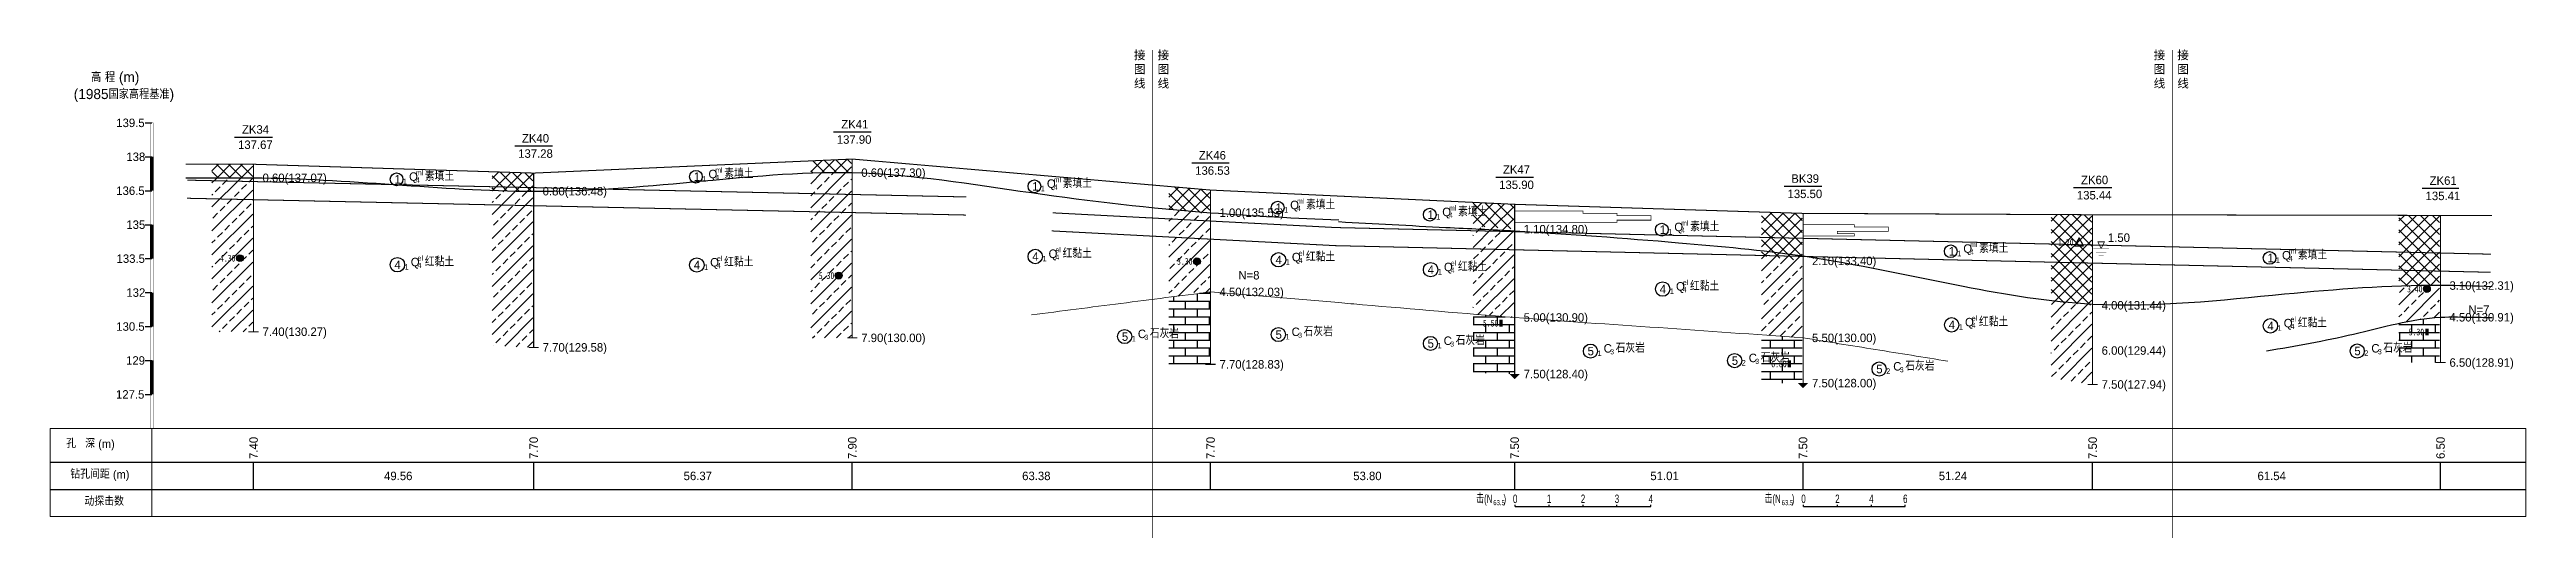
# Model space of a CAD drawing. Header units: inches. Extents: x -205 to 12199, y -11610 to -150.
# Drawn here: x 60 to 791, y -1922 to -1778 of the extents above; entities that cross this region are included whole.
import ezdxf
from ezdxf.enums import TextEntityAlignment as Align

# ---------------------------------------------------------------- set-up
doc = ezdxf.new("R2010")
doc.units = ezdxf.units.IN
doc.header["$MEASUREMENT"] = 0
doc.linetypes.add('ACAD_ISO03W100', pattern=[30, 12, -18])
doc.linetypes.add('ACAD_ISO05W100', pattern=[34, 24, -3, 0.5, -3, 0.5, -3])
for name, color, linetype in [('GiCAD_PouMian', 7, 'Continuous'), ('GICAD_QUYANG', 7, 'Continuous'), ('地质-原位曲线', 7, 'Continuous'), ('地质-图框', 7, 'Continuous'), ('地质-地层符号', 3, 'Continuous'), ('地质-地层线', 7, 'Continuous'), ('地质-地面线', 7, 'Continuous'), ('地质-填充花纹', 4, 'Continuous'), ('地质-文字', 7, 'Continuous'), ('地质-标注栏', 7, 'Continuous'), ('地质-标贯', 7, 'Continuous'), ('地质-水位线', 5, 'Continuous'), ('地质-钻孔', 7, 'Continuous'), ('管底', 7, 'Continuous'), ('红线', 1, 'ACAD_ISO05W100')]:
    doc.layers.add(name, color=color, linetype=linetype)
doc.styles.add('LZ_PMT_LINE', font='', dxfattribs={"height": 2})
doc.styles.get("Standard").update_dxf_attribs({"font": ''})
doc.styles.add('地层编号', font='Comfont.shx', dxfattribs={"width": 0.7, "height": 2.5, "bigfont": 'Hztxt12a.shx'})
doc.styles.add('层底标注', font='Comfont.shx', dxfattribs={"width": 0.7, "height": 2.5, "bigfont": 'Hztxt12a.shx'})
doc.styles.add('岩土名称', font='Comfont.shx', dxfattribs={"width": 0.7, "height": 2.5, "bigfont": 'Hztxt12a.shx'})
doc.styles.add('时代', font='Comfont.shx', dxfattribs={"width": 0.7, "height": 2.5, "bigfont": 'Hztxt12a.shx'})
doc.styles.add('标注栏数据', font='Comfont.shx', dxfattribs={"width": 0.7, "height": 2.5, "bigfont": 'Hztxt12a.shx'})
doc.styles.add('标贯动探', font='Comfont.shx', dxfattribs={"width": 0.7, "height": 2.5, "bigfont": 'Hztxt12a.shx'})
doc.styles.add('钻孔标注', font='Comfont.shx', dxfattribs={"width": 0.7, "height": 2.5, "bigfont": 'Hztxt12a.shx'})
doc.styles.add('高程系统', font='Comfont.shx', dxfattribs={"width": 0.7, "height": 3, "bigfont": 'Hztxt12a.shx'})
doc.styles.get('LZ_PMT_LINE').set_extended_font_data('SimSun')
doc.styles.get('Standard').set_extended_font_data('SimSun')
doc.linetypes.add('bzhjcx', pattern='A,0.001,[2,XX1.shx,S=1,R=0,X=1,Y=0],-2', length=2.001)
doc.linetypes.add('swx', pattern='A,7,-1.5,["●",LZ_PMT_LINE,S=0.05,R=0,X=0,Y=0],-1.5', length=10)
pattern_1 = [(45, (-7710.7176, -1992.5664), (-3.535534, 3.535534), []), (45, (-7707.182, -1992.5664), (-3.535534, 3.535534), [2, -1])]
pattern_2 = [(45, (-7710.7176, -1992.5664), (-1.76776695, 1.76776695), []), (135, (-7710.7176, -1992.5664), (-1.76776695, -1.76776695), [])]
pattern_3 = [(45, (-7800.7176, -1992.5664), (-3.535534, 3.535534), []), (45, (-7797.182, -1992.5664), (-3.535534, 3.535534), [2, -1])]
pattern_4 = [(0, (-7800.7176, -1992.5664), (0, 2.3), []), (90, (-7800.7176, -1992.5664), (-3.5, 2.3), [2.3, -2.3])]
pattern_5 = [(45, (-7800.7176, -1992.5664), (-1.76776695, 1.76776695), []), (135, (-7800.7176, -1992.5664), (-1.76776695, -1.76776695), [])]

msp = doc.modelspace()

# ---------------------------------------------------------------- texts
at = {"layer": '地质-原位曲线', "color": 7, "linetype": 'Continuous', "style": '标注栏数据', "width": 0.7}
for s, height, p in [('击', 2.5, (480.94026, -1911.75034)), ('(N', 2.5, (483.29026, -1911.75034)), ('63.5', 1.5, (485.99859, -1912.37534)), (')', 2.5, (489.01359, -1911.75034)), ('击', 2.5, (565.95686, -1911.75034)), ('(N', 2.5, (568.30686, -1911.75034)), ('63.5', 1.5, (571.0152, -1912.37534)), (')', 2.5, (574.0302, -1911.75034))]:
    msp.add_text(s, height=height, dxfattribs=at).set_placement(p)
for s, p in [('0', (492.46109, -1911.75034)), ('1', (502.46109, -1911.75034)), ('2', (512.46109, -1911.75034)), ('3', (522.46109, -1911.75034)), ('4', (532.46109, -1911.75034)), ('0', (577.4777, -1911.75034)), ('2', (587.4777, -1911.75034)), ('4', (597.4777, -1911.75034)), ('6', (607.4777, -1911.75034))]:
    msp.add_text(s, height=2.5, dxfattribs=at).set_placement(p, align=Align.CENTER)
at = {"layer": '地质-图框', "color": 7, "linetype": 'Continuous', "width": 0.7}
for s, p in [('4.30', (110.60387, -1840.61702)), ('3.30', (392.76482, -1841.55035)), ('1.20', (652.52116, -1835.96569)), ('5.30', (287.13893, -1845.75039)), ('3.40', (755.40895, -1849.68365)), ('5.50', (482.93678, -1859.75039)), ('5.30', (755.90895, -1862.35032)), ('6.80', (567.95315, -1871.75035))]:
    msp.add_text(s, height=2, dxfattribs=at).set_placement(p)
at = {"layer": '地质-地层符号', "color": 7, "linetype": 'Continuous'}
for s, height, style, p in [('1', 2.5, '地层编号', (162.02493, -1817.63369)), ('1', 1.625, '地层编号', (164.52493, -1817.83369)), ('Q', 2.5, '时代', (166.33743, -1816.83369)), ('素填土', 2.5, '岩土名称', (171.00409, -1816.83369)), ('1', 2.5, '地层编号', (250.29245, -1816.86704)), ('1', 1.625, '地层编号', (252.79245, -1817.06704)), ('Q', 2.5, '时代', (254.60495, -1816.06704)), ('素填土', 2.5, '岩土名称', (259.27162, -1816.06704)), ('1', 2.5, '地层编号', (350.07646, -1819.70037)), ('1', 1.625, '地层编号', (352.57646, -1819.90037)), ('Q', 2.5, '时代', (354.38896, -1818.90037)), ('素填土', 2.5, '岩土名称', (359.05563, -1818.90037)), ('1', 2.5, '地层编号', (421.80894, -1825.9923)), ('1', 1.625, '地层编号', (424.30894, -1826.1923)), ('Q', 2.5, '时代', (426.12144, -1825.1923)), ('素填土', 2.5, '岩土名称', (430.78811, -1825.1923)), ('1', 2.5, '地层编号', (466.64492, -1828.0442)), ('Q', 2.5, '时代', (470.95742, -1827.2442)), ('素填土', 2.5, '岩土名称', (475.62409, -1827.2442)), ('1', 1.625, '地层编号', (469.14492, -1828.2442)), ('1', 2.5, '地层编号', (535.06956, -1832.46703)), ('1', 1.625, '地层编号', (537.56956, -1832.66703)), ('Q', 2.5, '时代', (539.38206, -1831.66703)), ('素填土', 2.5, '岩土名称', (544.04873, -1831.66703)), ('4', 2.5, '地层编号', (162.02493, -1842.8008)), ('Q', 2.5, '时代', (166.83743, -1842.0008)), ('红黏土', 2.5, '岩土名称', (170.96243, -1842.0008)), ('Q', 2.5, '时代', (255.10495, -1842.07612)), ('红黏土', 2.5, '岩土名称', (259.22995, -1842.07612)), ('4', 2.5, '地层编号', (350.07646, -1840.36704)), ('1', 1.625, '地层编号', (353.07646, -1840.56704)), ('Q', 2.5, '时代', (354.88896, -1839.56704)), ('红黏土', 2.5, '岩土名称', (359.01396, -1839.56704)), ('4', 2.5, '地层编号', (421.80894, -1841.33632)), ('1', 1.625, '地层编号', (424.80894, -1841.53632)), ('Q', 2.5, '时代', (426.62144, -1840.53632)), ('红黏土', 2.5, '岩土名称', (430.74644, -1840.53632)), ('1', 2.5, '地层编号', (620.27495, -1838.83367)), ('1', 1.625, '地层编号', (622.77495, -1839.03367)), ('Q', 2.5, '时代', (624.58745, -1838.03367)), ('素填土', 2.5, '岩土名称', (629.25412, -1838.03367)), ('1', 2.5, '地层编号', (714.25285, -1840.80032)), ('1', 1.625, '地层编号', (716.75285, -1841.00032)), ('Q', 2.5, '时代', (718.56535, -1840.00032)), ('素填土', 2.5, '岩土名称', (723.23202, -1840.00032)), ('1', 1.625, '地层编号', (165.02493, -1843.0008)), ('4', 2.5, '地层编号', (250.29245, -1842.87612)), ('1', 1.625, '地层编号', (253.29245, -1843.07612)), ('4', 2.5, '地层编号', (466.64492, -1844.25122)), ('1', 1.625, '地层编号', (469.64492, -1844.45122)), ('Q', 2.5, '时代', (471.45742, -1843.45122)), ('红黏土', 2.5, '岩土名称', (475.58242, -1843.45122)), ('4', 2.5, '地层编号', (535.06956, -1849.96703)), ('Q', 2.5, '时代', (539.88206, -1849.16703)), ('红黏土', 2.5, '岩土名称', (544.00706, -1849.16703)), ('1', 1.625, '地层编号', (538.06956, -1850.16703)), ('5', 2.5, '地层编号', (376.48344, -1863.95866)), ('C', 2.5, '时代', (381.2126, -1863.15866)), ('石灰岩', 2.5, '岩土名称', (384.75427, -1863.15866)), ('5', 2.5, '地层编号', (421.80894, -1863.35653)), ('1', 1.625, '地层编号', (424.72561, -1863.55653)), ('C', 2.5, '时代', (426.53811, -1862.55653)), ('石灰岩', 2.5, '岩土名称', (430.07977, -1862.55653)), ('4', 2.5, '地层编号', (620.27495, -1860.50034)), ('1', 1.625, '地层编号', (623.27495, -1860.70034)), ('Q', 2.5, '时代', (625.08745, -1859.70034)), ('红黏土', 2.5, '岩土名称', (629.21245, -1859.70034)), ('4', 2.5, '地层编号', (714.25285, -1860.80033)), ('1', 1.625, '地层编号', (717.25285, -1861.00033)), ('Q', 2.5, '时代', (719.06535, -1860.00033)), ('红黏土', 2.5, '岩土名称', (723.19035, -1860.00033)), ('1', 1.625, '地层编号', (379.4001, -1864.15866)), ('5', 2.5, '地层编号', (466.64492, -1865.98622)), ('1', 1.625, '地层编号', (469.56159, -1866.18622)), ('C', 2.5, '时代', (471.37409, -1865.18622)), ('石灰岩', 2.5, '岩土名称', (474.91575, -1865.18622)), ('5', 2.5, '地层编号', (513.81547, -1868.23912)), ('1', 1.625, '地层编号', (516.73213, -1868.43912)), ('C', 2.5, '时代', (518.54463, -1867.43912)), ('石灰岩', 2.5, '岩土名称', (522.0863, -1867.43912)), ('5', 2.5, '地层编号', (556.32366, -1871.04299)), ('C', 2.5, '时代', (561.32366, -1870.24299)), ('石灰岩', 2.5, '岩土名称', (564.86532, -1870.24299)), ('5', 2.5, '地层编号', (739.8932, -1868.20866)), ('2', 1.625, '地层编号', (742.80986, -1868.40866)), ('C', 2.5, '时代', (744.8932, -1867.40866)), ('石灰岩', 2.5, '岩土名称', (748.43486, -1867.40866)), ('2', 1.625, '地层编号', (559.24032, -1871.24299)), ('5', 2.5, '地层编号', (598.92635, -1873.51701)), ('2', 1.625, '地层编号', (601.84302, -1873.71701)), ('C', 2.5, '时代', (603.92635, -1872.71701)), ('石灰岩', 2.5, '岩土名称', (607.46802, -1872.71701))]:
    msp.add_text(s, height=height, dxfattribs=dict(at, style=style)).set_placement(p)
at = {"layer": '地质-地层符号', "color": 7, "linetype": 'Continuous', "style": '时代', "width": 0.8}
for s, p in [('4', (168.37076, -1817.33369)), ('ml', (168.37076, -1815.16702)), ('4', (256.63829, -1816.56704)), ('ml', (256.63829, -1814.40037)), ('4', (356.4223, -1819.40037)), ('ml', (356.4223, -1817.2337)), ('4', (428.15477, -1825.6923)), ('ml', (428.15477, -1823.52563)), ('ml', (472.99075, -1825.57753)), ('4', (472.99075, -1827.7442)), ('4', (541.41539, -1832.16703)), ('ml', (541.41539, -1830.00037)), ('el', (168.87076, -1840.33414)), ('el', (257.13829, -1840.40946)), ('4', (356.9223, -1840.06704)), ('el', (356.9223, -1837.90037)), ('4', (428.65477, -1841.03632)), ('el', (428.65477, -1838.86966)), ('el', (473.49075, -1841.78456)), ('4', (626.62079, -1838.53367)), ('ml', (626.62079, -1836.367)), ('4', (720.59868, -1840.50032)), ('ml', (720.59868, -1838.33366)), ('4', (168.87076, -1842.5008)), ('4', (257.13829, -1842.57612)), ('4', (473.49075, -1843.95122)), ('el', (541.91539, -1847.50037)), ('4', (541.91539, -1849.66703)), ('3', (383.1626, -1863.65866)), ('3', (428.48811, -1863.05653)), ('4', (627.12079, -1860.20034)), ('el', (627.12079, -1858.03367)), ('4', (721.09868, -1860.50033)), ('el', (721.09868, -1858.33366)), ('3', (473.32409, -1865.68622)), ('3', (520.49463, -1867.93912)), ('3', (563.27366, -1870.74299)), ('3', (746.8432, -1867.90866)), ('3', (605.87635, -1873.21701))]:
    msp.add_text(s, height=1.5, dxfattribs=at).set_placement(p)
at = {"layer": '地质-文字', "color": 7, "linetype": 'Continuous'}
for s, height, style, p in [('高 程 (m)', 3, '高程系统', (72.56288, -1787.75034)), ('(1985国家高程基准)', 3, '高程系统', (67.46288, -1792.75034)), ('139.5', 2.5, '高程系统', (80.00228, -1801.00034)), ('138', 2.5, '高程系统', (82.97847, -1811.00034)), ('0.60(137.07)', 2.5, '层底标注', (123.12847, -1817.20036)), ('0.60(137.30)', 2.5, '层底标注', (299.66352, -1815.66705)), ('136.5', 2.5, '高程系统', (80.00228, -1821.00034)), ('0.80(136.48)', 2.5, '层底标注', (205.72139, -1821.13369)), ('1.00(135.53)', 2.5, '层底标注', (405.28941, -1827.46702)), ('135', 2.5, '高程系统', (82.97847, -1831.00034)), ('1.10(134.80)', 2.5, '层底标注', (494.96137, -1832.33372)), ('133.5', 2.5, '高程系统', (80.08561, -1841.00034)), ('2.10(133.40)', 2.5, '层底标注', (579.97775, -1841.66701)), ('3.10(132.31)', 2.5, '层底标注', (767.93354, -1848.93365)), ('132', 2.5, '高程系统', (82.97847, -1851.00034)), ('4.50(132.03)', 2.5, '层底标注', (405.28941, -1850.80035)), ('4.00(131.44)', 2.5, '层底标注', (665.37216, -1854.73366)), ('130.5', 2.5, '高程系统', (80.00228, -1861.00034)), ('7.40(130.27)', 2.5, '层底标注', (123.12847, -1862.53369)), ('7.90(130.00)', 2.5, '层底标注', (299.66352, -1864.33372)), ('5.00(130.90)', 2.5, '层底标注', (494.96137, -1858.33372)), ('5.50(130.00)', 2.5, '层底标注', (579.97775, -1864.33368)), ('4.50(130.91)', 2.5, '层底标注', (767.93354, -1858.26699)), ('129', 2.5, '高程系统', (82.89513, -1871.00034)), ('7.70(129.58)', 2.5, '层底标注', (205.72139, -1867.13368)), ('7.70(128.83)', 2.5, '层底标注', (405.28941, -1872.13368)), ('6.00(129.44)', 2.5, '层底标注', (665.37216, -1868.067)), ('6.50(128.91)', 2.5, '层底标注', (767.93354, -1871.60032)), ('7.50(128.40)', 2.5, '层底标注', (494.96137, -1875.00039)), ('7.50(128.00)', 2.5, '层底标注', (579.97775, -1877.66701)), ('7.50(127.94)', 2.5, '层底标注', (665.37216, -1878.067)), ('127.5', 2.5, '高程系统', (79.91894, -1881.00034))]:
    msp.add_text(s, height=height, dxfattribs=dict(at, style=style)).set_placement(p)
at = {"layer": '地质-标注栏', "color": 7, "linetype": 'Continuous', "style": '标注栏数据'}
for s, p in [('孔   深 (m)', (65.23217, -1896.25034)), ('钻孔间距 (m)', (66.44717, -1905.25034)), ('动探击数', (70.61867, -1913.25034))]:
    msp.add_text(s, height=2.43, dxfattribs=at).set_placement(p, align=Align.BOTTOM_LEFT)
for s, p in [('7.40', (121.72847, -1898.75034)), ('7.70', (204.32139, -1898.75034)), ('7.90', (298.26352, -1898.75034)), ('7.70', (403.88941, -1898.75034)), ('7.50', (493.56137, -1898.75034)), ('7.50', (578.57775, -1898.75034)), ('7.50', (663.97216, -1898.75034)), ('6.50', (766.53354, -1898.75034))]:
    msp.add_text(s, height=2.5, rotation=90.0000025, dxfattribs=at).set_placement(p)
for s, p in [('49.56', (158.95409, -1905.00034)), ('56.37', (247.27995, -1905.00034)), ('63.38', (347.09313, -1905.00034)), ('53.80', (444.71289, -1905.00034)), ('51.01', (532.31956, -1905.00034)), ('51.24', (617.34995, -1905.00034)), ('61.54', (711.32785, -1905.00034))]:
    msp.add_text(s, height=2.5, dxfattribs=at).set_placement(p)
at = {"layer": '地质-标贯', "color": 7, "linetype": 'Continuous', "style": '标贯动探'}
for s, p in [('N=8', (410.83941, -1845.88369)), ('N=7', (773.48354, -1856.01699))]:
    msp.add_text(s, height=2.5, dxfattribs=at).set_placement(p)
at = {"layer": '地质-钻孔', "color": 7, "linetype": 'Continuous', "style": '钻孔标注'}
for s, p in [('ZK34', (117.0618, -1802.95036)), ('ZK40', (199.61305, -1805.55035)), ('137.90', (292.44209, -1805.91705)), ('ZK41', (293.76352, -1801.41705)), ('137.67', (115.90704, -1807.45036)), ('137.28', (198.49996, -1810.05035)), ('ZK46', (399.18108, -1810.55035)), ('136.53', (398.10965, -1815.05035)), ('135.90', (487.73994, -1819.25039)), ('ZK47', (488.85304, -1814.75039)), ('BK39', (573.86942, -1817.41701)), ('ZK60', (659.30549, -1817.817)), ('ZK61', (762.07521, -1818.01699)), ('135.50', (572.75632, -1821.91701)), ('135.44', (658.0674, -1822.317)), ('135.41', (760.87878, -1822.51699))]:
    msp.add_text(s, height=2.5, dxfattribs=at).set_placement(p)
at = {"layer": '红线', "char_height": 2.5, "attachment_point": 1}
for insert in [(380.06162, -1778.54894), (387.02694, -1778.54894), (680.71231, -1778.54894), (687.67763, -1778.54894)]:
    msp.add_mtext_dynamic_manual_height_columns('接图线', width=3.594619, gutter_width=12.5, heights=[0], dxfattribs=dict(at, insert=insert))

# ---------------------------------------------------------------- blocks, each defined once
blk = doc.blocks.new('gkqy_yuan.dwg不标')
at = {"layer": 'GiCAD_PouMian'}
h = blk.add_hatch(color=7, dxfattribs=at)
edge = h.paths.add_edge_path()
edge.add_arc((0, 0), 1, 0, 360)
at = {"layer": 'GICAD_QUYANG', "color": 7}
blk.add_circle((0, 0), 1, dxfattribs=at)
blk = doc.blocks.new('shuiweifhcj')
at = {"color": 7, "linetype": 'Continuous'}
blk.add_wipeout([(-2.46, -2.23), (2.54, -2.23), (2.54, 2.23), (-2.46, 2.23)], dxfattribs=at).dxf.layer = '地质-水位线'
at = {"color": 7}
for points, const_width in [([(-2.25, 0.02), (2.32, 0.02)], 0.075), ([(-1.5, -1), (1.5, -1)], 0.075), ([(-0.75, -2), (0.75, -2)], 0.05)]:
    blk.add_lwpolyline(points, dxfattribs=dict(at, const_width=const_width))
at = {"color": 7, "lineweight": 0}
blk.add_lwpolyline([(0.02, 0.02), (1.02, 2.02), (-0.98, 2.02), (0.02, 0.02)], dxfattribs=at)
blk = doc.blocks.new('gkqy_yan.dwg不标', base_point=(0, -1))
at = {"color": 7}
blk.add_solid([(-0.5, -2), (-0.5, 0), (0.5, -2), (0.5, 0)], dxfattribs=at)
blk = doc.blocks.new('gkqy_shui.dwg不标', base_point=(0, 0.38))
at = {"color": 7}
blk.add_lwpolyline([(1.33, -0.77), (0, 1.53), (-1.33, -0.77)], close=True, dxfattribs=at)

# ---------------------------------------------------------------- hatches: boundary and pattern name
at = {"layer": '地质-填充花纹', "linetype": 'Continuous'}
h = msp.add_hatch(dxfattribs=at)
h.set_pattern_fill('GKSTT', scale=0.5, style=0, pattern_type=2)
h.set_pattern_definition(pattern_2)
h.paths.add_polyline_path([(296.76352, -1814.41575), (289.93438, -1814.38007), (284.93579, -1814.49468), (284.76352, -1814.50201), (284.76352, -1810.95603), (296.76352, -1810.42805)])
h = msp.add_hatch(dxfattribs=at)
h.set_pattern_fill('GKSTT', scale=0.5, style=0, pattern_type=2)
h.set_pattern_definition(pattern_2)
h.paths.add_polyline_path([(120.22847, -1815.94971), (115.47845, -1815.93735), (110.47847, -1815.95036), (108.22847, -1815.95036), (108.22847, -1811.95036), (120.22847, -1811.95036)])
h = msp.add_hatch(dxfattribs=at)
h.set_pattern_fill('GKFZNT', scale=0.5, style=0, pattern_type=2)
h.set_pattern_definition(pattern_1)
h.paths.add_polyline_path([(120.22847, -1815.94971), (120.22847, -1861.28199), (115.47941, -1861.24974), (110.47875, -1861.28369), (108.22847, -1861.28369), (108.22847, -1815.95036), (110.47847, -1815.95036), (115.47845, -1815.93735)])
h = msp.add_hatch(dxfattribs=at)
h.set_pattern_fill('GKSTT', scale=0.5, style=0, pattern_type=2)
h.set_pattern_definition(pattern_2)
h.paths.add_polyline_path([(202.82139, -1814.54248), (202.82139, -1819.8809), (196.71988, -1819.81293), (191.72188, -1819.67274), (190.82139, -1819.63626), (190.82139, -1814.16473)])
h = msp.add_hatch(dxfattribs=at)
h.set_pattern_fill('GKFZNT', scale=0.5, style=0, pattern_type=2)
h.set_pattern_definition(pattern_1)
h.paths.add_polyline_path([(296.76352, -1814.41575), (296.76352, -1863.08372), (284.76352, -1863.08372), (284.76352, -1814.50201), (284.93579, -1814.49468), (289.93438, -1814.38007)])
h = msp.add_hatch(dxfattribs=at)
h.set_pattern_fill('GKFZNT', scale=0.5, style=0, pattern_type=2)
h.set_pattern_definition(pattern_1)
h.paths.add_polyline_path([(191.72188, -1819.67274), (196.71988, -1819.81293), (202.82139, -1819.8809), (202.82139, -1865.87478), (197.56375, -1865.68761), (192.05803, -1865.34498), (190.82139, -1865.25933), (190.82139, -1819.63626)])
h = msp.add_hatch(dxfattribs=at)
h.set_pattern_fill('GKSTT', scale=0.5, style=0, pattern_type=2)
h.set_pattern_definition(pattern_2)
h.paths.add_polyline_path([(402.38941, -1819.52873), (402.38941, -1826.19628), (394.5166, -1825.54329), (390.38941, -1825.16331), (390.38941, -1818.49111)])
h = msp.add_hatch(dxfattribs=at)
h.set_pattern_fill('GKFZNT', scale=0.5, style=0, pattern_type=2)
h.set_pattern_definition(pattern_1)
h.paths.add_polyline_path([(394.5166, -1825.54329), (402.38941, -1826.19628), (402.38941, -1849.58238), (396.07127, -1850.3919), (391.11181, -1851.02733), (390.38941, -1851.11989), (390.38941, -1825.16331)])
h = msp.add_hatch(dxfattribs=at)
h.set_pattern_fill('GKSTT', scale=0.5, style=0, pattern_type=2)
h.set_pattern_definition(pattern_5)
h.paths.add_polyline_path([(492.06137, -1823.73868), (492.06137, -1831.06489), (482.43356, -1830.33957), (480.06137, -1830.19135), (480.06137, -1823.17662)])
h = msp.add_hatch(dxfattribs=at)
h.set_pattern_fill('GKFZNT', scale=0.5, style=0, pattern_type=2)
h.set_pattern_definition(pattern_3)
h.paths.add_polyline_path([(482.43356, -1830.33957), (492.06137, -1831.06489), (492.06137, -1857.06385), (482.34871, -1856.29178), (480.06137, -1856.10302), (480.06137, -1830.19135)])
h = msp.add_hatch(dxfattribs=at)
h.set_pattern_fill('GKSTT', scale=0.5, style=0, pattern_type=2)
h.set_pattern_definition(pattern_5)
h.paths.add_polyline_path([(577.07775, -1826.40917), (577.07775, -1840.38752), (569.61723, -1839.50739), (565.07775, -1839.00049), (565.07775, -1826.03278)])
h = msp.add_hatch(dxfattribs=at)
h.set_pattern_fill('GKSTT', scale=0.5, style=0, pattern_type=2)
h.set_pattern_definition(pattern_5)
h.paths.add_polyline_path([(662.47216, -1826.81582), (662.47216, -1853.46223), (654.52685, -1852.78109), (650.47216, -1852.27482), (650.47216, -1826.75962)])
h = msp.add_hatch(dxfattribs=at)
h.set_pattern_fill('GKSTT', scale=0.5, style=0, pattern_type=2)
h.set_pattern_definition(pattern_5)
h.paths.add_polyline_path([(765.03354, -1827.0165), (765.03354, -1847.68711), (758.90392, -1847.77192), (753.90566, -1847.90284), (753.03354, -1847.93467), (753.03354, -1826.9931)])
h = msp.add_hatch(dxfattribs=at)
h.set_pattern_fill('GKFZNT', scale=0.5, style=0, pattern_type=2)
h.set_pattern_definition(pattern_3)
h.paths.add_polyline_path([(569.61723, -1839.50739), (577.07775, -1840.38752), (577.07775, -1863.06581), (569.73319, -1862.54084), (565.07775, -1862.20869), (565.07775, -1839.00049)])
h = msp.add_hatch(dxfattribs=at)
h.set_pattern_fill('GKSHY', scale=0.5, style=0, pattern_type=2)
h.set_pattern_definition([(0, (-7710.7176, -1992.5664), (0, 2.3), []), (90, (-7710.7176, -1992.5664), (-3.5, 2.3), [2.3, -2.3])])
h.paths.add_polyline_path([(402.38941, -1870.88368), (390.38941, -1870.88368), (390.38941, -1851.11989), (391.11181, -1851.02733), (396.07127, -1850.3919), (402.38941, -1849.58238)])
h = msp.add_hatch(dxfattribs=at)
h.set_pattern_fill('GKFZNT', scale=0.5, style=0, pattern_type=2)
h.set_pattern_definition(pattern_3)
h.paths.add_polyline_path([(654.52685, -1852.78109), (662.47216, -1853.46223), (662.47216, -1876.77679), (650.47216, -1874.84692), (650.47216, -1852.27482)])
h = msp.add_hatch(dxfattribs=at)
h.set_pattern_fill('GKFZNT', scale=0.5, style=0, pattern_type=2)
h.set_pattern_definition(pattern_3)
h.paths.add_polyline_path([(765.03354, -1857.04289), (759.16521, -1857.65099), (754.24346, -1858.52881), (753.03354, -1858.79713), (753.03354, -1847.93467), (753.90566, -1847.90284), (758.90392, -1847.77192), (765.03354, -1847.68711)])
h = msp.add_hatch(dxfattribs=at)
h.set_pattern_fill('GKSHY', scale=0.5, style=0, pattern_type=2)
h.set_pattern_definition(pattern_4)
h.paths.add_polyline_path([(482.34871, -1856.29178), (492.06137, -1857.06385), (492.06137, -1873.74239), (480.06137, -1873.35877), (480.06137, -1856.10302)])
h = msp.add_hatch(dxfattribs=at)
h.set_pattern_fill('GKSHY', scale=0.5, style=0, pattern_type=2)
h.set_pattern_definition(pattern_4)
h.paths.add_polyline_path([(569.73319, -1862.54084), (577.07775, -1863.06581), (577.07775, -1876.41701), (565.07775, -1876.41701), (565.07775, -1862.20869)])
h = msp.add_hatch(dxfattribs=at)
h.set_pattern_fill('GKSHY', scale=0.5, style=0, pattern_type=2)
h.set_pattern_definition(pattern_4)
h.paths.add_polyline_path([(765.03354, -1870.35032), (753.03354, -1870.35032), (753.03354, -1858.79713), (754.24346, -1858.52881), (759.16521, -1857.65099), (765.03354, -1857.04289)])

# ---------------------------------------------------------------- linework, layer by layer
at = {"layer": '地质-原位曲线', "color": 7, "linetype": 'Continuous'}
for p, q in [((492.46109, -1912.75034), (492.46109, -1912.25034)), ((492.46109, -1912.75034), (532.46109, -1912.75034)), ((502.46109, -1912.75034), (502.46109, -1912.25034)), ((512.46109, -1912.75034), (512.46109, -1912.25034)), ((522.46109, -1912.75034), (522.46109, -1912.25034)), ((532.46109, -1912.75034), (532.46109, -1912.25034)), ((577.4777, -1912.75034), (577.4777, -1912.25034)), ((577.4777, -1912.75034), (607.4777, -1912.75034)), ((587.4777, -1912.75034), (587.4777, -1912.25034)), ((597.4777, -1912.75034), (597.4777, -1912.25034)), ((607.4777, -1912.75034), (607.4777, -1912.25034))]:
    msp.add_line(p, q, dxfattribs=at)
at = {"layer": '地质-原位曲线', "color": 7, "linetype": 'Continuous', "const_width": 0.2, "flags": 128}
for points in [[(492.46109, -1825.75039), (512.46109, -1825.75039), (512.46109, -1826.41704), (522.46109, -1826.41704), (522.46109, -1827.08372), (532.46109, -1827.08372), (532.46109, -1827.75039), (532.46109, -1827.75039), (532.46109, -1828.41704), (522.46109, -1828.41704), (522.46109, -1829.08372), (492.46109, -1829.08372)], [(577.4777, -1829.75034), (592.4777, -1829.75034), (592.4777, -1830.41701), (602.4777, -1830.41701), (602.4777, -1831.08367), (602.4777, -1831.08367), (602.4777, -1831.75034), (587.4777, -1831.75034), (587.4777, -1832.41701), (592.4777, -1832.41701), (592.4777, -1833.08367), (577.4777, -1833.08367)]]:
    msp.add_lwpolyline(points, dxfattribs=at)
at = {"layer": '地质-地层符号', "color": 7, "linetype": 'Continuous'}
for centre, major_axis in [((162.64993, -1816.38369), (0, 1.875)), ((250.91745, -1815.61704), (0, 1.875)), ((350.70146, -1818.45037), (0, 1.875)), ((422.43394, -1824.7423), (0, 1.875)), ((467.26992, -1826.7942), (0, 1.875)), ((535.69456, -1831.21703), (0, 1.875)), ((162.89993, -1841.5508), (0, 2.125)), ((251.16745, -1841.62612), (0, 2.125)), ((350.95146, -1839.11704), (0, 2.125)), ((422.68394, -1840.08632), (0, 2.125)), ((620.89995, -1837.58367), (0, 1.875)), ((714.87785, -1839.55032), (0, 1.875)), ((467.51992, -1843.00122), (0, 2.125)), ((535.94456, -1848.71703), (0, 2.125)), ((377.31677, -1862.70866), (0, 2.08333)), ((422.64227, -1862.10653), (0, 2.08333)), ((621.14995, -1859.25034), (0, 2.125)), ((715.12785, -1859.55033), (0, 2.125)), ((467.47825, -1864.73622), (0, 2.08333)), ((514.6488, -1866.98912), (0, 2.08333)), ((557.15699, -1869.79299), (0, 2.08333)), ((740.72653, -1866.95866), (0, 2.08333)), ((599.75968, -1872.26701), (0, 2.08333))]:
    msp.add_ellipse(centre, major_axis=major_axis, ratio=1, dxfattribs=at)
at = {"layer": '地质-地层线', "color": 7, "lineweight": 25}
msp.add_open_spline([(100.47847, -1815.95036), (103.81169, -1815.95421), (110.47813, -1815.96192), (130.92929, -1815.84374), (161.76652, -1817.86539), (204.98337, -1821.01922), (250.02552, -1817.32981), (299.09717, -1812.19592), (349.82601, -1820.78986), (397.53087, -1826.30533), (427.84931, -1827.81781), (440.47847, -1828.35841)], degree=3, knots=[0, 0, 0, 0, 10, 20, 61.343262624, 102.686525249, 149.737052744, 196.787580239, 249.929060945, 303.070541651, 340.973324482, 340.973324482, 340.973324482, 340.973324482], dxfattribs=at)
at = {"layer": '地质-地层线', "color": 7, "linetype": 'bzhjcx', "lineweight": 0}
for points in [[(349.82746, -1856.31691), (376.23344, -1852.93363), (402.63941, -1849.55035)], [(577.32775, -1863.08368), (598.67585, -1866.51693), (620.02395, -1869.95018)]]:
    msp.add_spline(points, degree=3, dxfattribs=at)
msp.add_open_spline([(402.63941, -1849.55035), (415.25311, -1850.59759), (427.86681, -1851.64482), (440.47847, -1852.71848)], degree=3, dxfattribs=at)
msp.add_open_spline([(440.47847, -1852.71848), (442.81085, -1852.91704), (460.08675, -1854.39451), (491.50753, -1857.18927), (534.82261, -1860.04427), (563.15937, -1862.07054), (577.32775, -1863.08368)], degree=3, knots=[37.971522638, 37.971522638, 37.971522638, 37.971522638, 44.993922575, 89.98784515, 132.601763066, 175.215680981, 175.215680981, 175.215680981, 175.215680981], dxfattribs=at)
at = {"layer": '地质-地层线', "color": 7, "linetype": 'bzhjcx'}
msp.add_open_spline([(714.00385, -1866.9168), (722.56677, -1865.43727), (739.6926, -1862.47821), (759.8645, -1856.51568), (773.68239, -1857.03189), (778.74809, -1857.04868), (780.47847, -1857.0447)], degree=3, knots=[0, 0, 0, 0, 26.113277813, 52.226555627, 62.226555627, 67.418829257, 67.418829257, 67.418829257, 67.418829257], dxfattribs=at)
at = {"layer": '地质-地面线', "color": 7, "linetype": 'Continuous', "const_width": 0.3}
for points in [[(100.47847, -1811.95036), (120.47847, -1811.95036), (203.07139, -1814.55035), (297.01352, -1810.41705), (402.63941, -1819.55035), (440.47847, -1821.32265)], [(440.47847, -1821.32265), (492.31137, -1823.75039), (577.32775, -1826.41701), (662.72216, -1826.817), (765.28354, -1827.01699), (780.47847, -1827.01699)]]:
    msp.add_lwpolyline(points, dxfattribs=at)
at = {"layer": '地质-文字', "color": 7, "linetype": 'Continuous'}
for p, q in [((88.47847, -1799.75034), (90.47847, -1799.75034)), ((88.47847, -1809.75034), (90.47847, -1809.75034)), ((88.47847, -1819.75034), (90.47847, -1819.75034)), ((88.47847, -1829.75034), (90.47847, -1829.75034)), ((88.47847, -1839.75034), (90.47847, -1839.75034)), ((88.47847, -1849.75034), (90.47847, -1849.75034)), ((88.47847, -1859.75034), (90.47847, -1859.75034)), ((88.47847, -1869.75034), (90.47847, -1869.75034)), ((88.47847, -1879.75034), (90.47847, -1879.75034))]:
    msp.add_line(p, q, dxfattribs=at)
at = {"layer": '地质-文字', "color": 7, "linetype": 'Continuous', "flags": 128}
for points, const_width in [([(89.97847, -1799.75034), (90.97847, -1799.75034)], 0.1), ([(89.97847, -1799.75034), (89.97847, -1889.75034)], 0.1), ([(90.97847, -1799.75034), (90.97847, -1889.75034)], 0.1), ([(90.47847, -1809.75034), (90.47847, -1819.75034)], 1), ([(90.47847, -1829.75034), (90.47847, -1839.75034)], 1), ([(90.47847, -1849.75034), (90.47847, -1859.75034)], 1), ([(90.47847, -1869.75034), (90.47847, -1879.75034)], 1), ([(90.47847, -1889.75034), (90.47847, -1889.75034)], 1)]:
    msp.add_lwpolyline(points, dxfattribs=dict(at, const_width=const_width))
at = {"layer": '地质-标注栏', "color": 7, "linetype": 'Continuous', "const_width": 0.3}
for points in [[(60.47867, -1889.75034), (450.47867, -1889.75034)], [(60.47867, -1889.75034), (60.47867, -1915.75034)], [(90.47867, -1889.75034), (90.47867, -1915.75034)], [(400.47867, -1889.75034), (790.47867, -1889.75034)], [(790.47867, -1889.75034), (790.47867, -1915.75034)], [(60.47867, -1915.75034), (450.47867, -1915.75034)], [(400.47867, -1915.75034), (790.47867, -1915.75034)]]:
    msp.add_lwpolyline(points, dxfattribs=at)
at = {"layer": '地质-标注栏', "color": 7, "linetype": 'Continuous'}
for points in [[(60.47867, -1899.75034), (450.47867, -1899.75034)], [(120.47847, -1907.75034), (120.47847, -1899.75034)], [(203.07139, -1907.75034), (203.07139, -1899.75034)], [(203.07139, -1907.75034), (203.07139, -1899.75034)], [(297.01352, -1907.75034), (297.01352, -1899.75034)], [(297.01352, -1907.75034), (297.01352, -1899.75034)], [(400.47867, -1899.75034), (790.47867, -1899.75034)], [(402.63941, -1907.75034), (402.63941, -1899.75034)], [(402.63941, -1907.75034), (402.63941, -1899.75034)], [(492.31137, -1907.75034), (492.31137, -1899.75034)], [(492.31137, -1907.75034), (492.31137, -1899.75034)], [(577.32775, -1907.75034), (577.32775, -1899.75034)], [(577.32775, -1907.75034), (577.32775, -1899.75034)], [(662.72216, -1907.75034), (662.72216, -1899.75034)], [(662.72216, -1907.75034), (662.72216, -1899.75034)], [(765.28354, -1907.75034), (765.28354, -1899.75034)], [(60.47867, -1907.75034), (450.47867, -1907.75034)], [(400.47867, -1907.75034), (790.47867, -1907.75034)]]:
    msp.add_lwpolyline(points, dxfattribs=at)
at = {"layer": '地质-钻孔', "color": 7, "linetype": 'Continuous'}
for p, q in [((291.44205, -1802.41704), (302.58512, -1802.41704)), ((114.90689, -1803.95035), (126.04996, -1803.95035)), ((197.50016, -1806.55035), (208.64273, -1806.55035)), ((397.10953, -1811.55035), (408.1691, -1811.55035)), ((486.74039, -1815.75039), (497.88297, -1815.75039)), ((571.75602, -1818.41701), (582.89957, -1818.41701)), ((657.06754, -1818.81699), (668.37711, -1818.81699)), ((759.87906, -1819.01699), (770.68863, -1819.01699))]:
    msp.add_line(p, q, dxfattribs=at)
at = {"layer": '地质-钻孔', "color": 7, "const_width": 0.3, "flags": 128}
for points in [[(297.01352, -1810.41705), (297.01352, -1863.08372)], [(120.47847, -1811.95036), (120.47847, -1861.28369)], [(203.07139, -1814.55035), (203.07139, -1865.88368)], [(402.63941, -1819.55035), (402.63941, -1870.88368)], [(492.31137, -1823.75039), (492.31137, -1873.75039)], [(577.32775, -1826.41701), (577.32775, -1876.41701)], [(765.28354, -1827.01699), (765.28354, -1870.35032)]]:
    msp.add_lwpolyline(points, dxfattribs=at)
at = {"layer": '地质-钻孔', "color": 7, "linetype": 'Continuous', "const_width": 0.3, "flags": 128}
for points in [[(118.97847, -1861.28369), (121.97847, -1861.28369)], [(201.57139, -1865.88368), (204.57139, -1865.88368)], [(295.51352, -1863.08372), (298.51352, -1863.08372)], [(401.13941, -1870.88368), (404.13941, -1870.88368)], [(661.22216, -1876.817), (664.22216, -1876.817)], [(763.78354, -1870.35032), (766.78354, -1870.35032)]]:
    msp.add_lwpolyline(points, dxfattribs=at)
at = {"layer": '地质-钻孔', "color": 7, "linetype": 'Continuous'}
for points in [[(490.81137, -1873.75039), (493.81137, -1873.75039), (492.31137, -1875.25039)], [(575.82775, -1876.41701), (578.82775, -1876.41701), (577.32775, -1877.91701)]]:
    msp.add_solid(points, dxfattribs=at)
at = {"layer": '管底', "linetype": 'swx', "const_width": 0.3}
for points in [[(100.97473, -1816.63214), (330.62408, -1821.57774)], [(100.85991, -1821.9639), (330.50926, -1826.9095)], [(355.83859, -1831.58539), (439.43396, -1835.92654)], [(356.11516, -1826.25956), (439.71053, -1830.60072)]]:
    msp.add_lwpolyline(points, dxfattribs=at)
at = {"layer": '红线', "linetype": 'ACAD_ISO03W100', "ltscale": 0.4, "const_width": 0.2}
for points in [[(385.58106, -1778.27193), (385.58106, -1922.06284)], [(686.23175, -1778.27193), (686.23175, -1922.06284)]]:
    msp.add_lwpolyline(points, dxfattribs=at)

# ---------------------------------------------------------------- block references
at = {"layer": '地质-图框', "color": 7, "linetype": 'Continuous'}
for name, p in [('gkqy_yuan.dwg不标', (116.47847, -1839.61702)), ('gkqy_yuan.dwg不标', (398.63941, -1840.55035)), ('gkqy_yuan.dwg不标', (293.01352, -1844.75039)), ('gkqy_yuan.dwg不标', (761.28354, -1848.68365)), ('gkqy_yan.dwg不标', (488.31137, -1858.75039)), ('gkqy_yan.dwg不标', (761.28354, -1861.35032)), ('gkqy_yan.dwg不标', (573.32775, -1870.75035))]:
    msp.add_blockref(name, p, dxfattribs=at)

msp.set_redraw_order([(e.dxf.handle, doc.entitydb.next_handle()) for e in msp.query("TEXT MTEXT ATTDEF DIMENSION ARC_DIMENSION")])  # texts and dimensions are drawn at this point

# ---------------------------------------------------------------- next in the draw order: block references
at = {"layer": '地质-水位线', "color": 7, "linetype": 'Continuous'}
msp.add_blockref('shuiweifhcj', (665.22216, -1836.817), dxfattribs=at)

# ---------------------------------------------------------------- next in the draw order: linework, layer by layer
at = {"layer": '地质-钻孔', "color": 7, "const_width": 0.3, "flags": 128}
msp.add_lwpolyline([(662.72216, -1826.817), (662.72216, -1876.817)], dxfattribs=at)
at = {"layer": '管底', "linetype": 'swx', "const_width": 0.3}
for points in [[(439.55676, -1830.59496), (780.15559, -1838.43949)], [(439.43396, -1835.92654), (780.03279, -1843.77108)]]:
    msp.add_lwpolyline(points, dxfattribs=at)
at = {"layer": '管底'}
msp.add_spline([(440.41719, -1828.85899), (472.02962, -1830.54183), (492.31137, -1831.57025), (540.62673, -1835.05514), (577.32775, -1838.96951), (624.50537, -1847.86544), (662.72216, -1853.12943), (719.27596, -1850.15864), (765.28354, -1847.56769), (780.53274, -1847.93416)], degree=3, dxfattribs=at)

# ---------------------------------------------------------------- next in the draw order: block references
at = {"layer": '地质-图框', "color": 7, "linetype": 'Continuous'}
msp.add_blockref('gkqy_shui.dwg不标', (658.72216, -1834.817), dxfattribs=at)

# ---------------------------------------------------------------- next in the draw order: texts
at = {"layer": '地质-水位线', "color": 7, "linetype": 'Continuous', "style": '标贯动探'}
msp.add_text('1.50', height=2.5, dxfattribs=at).set_placement((667.22216, -1834.817))

doc.saveas('drawing.dxf')
